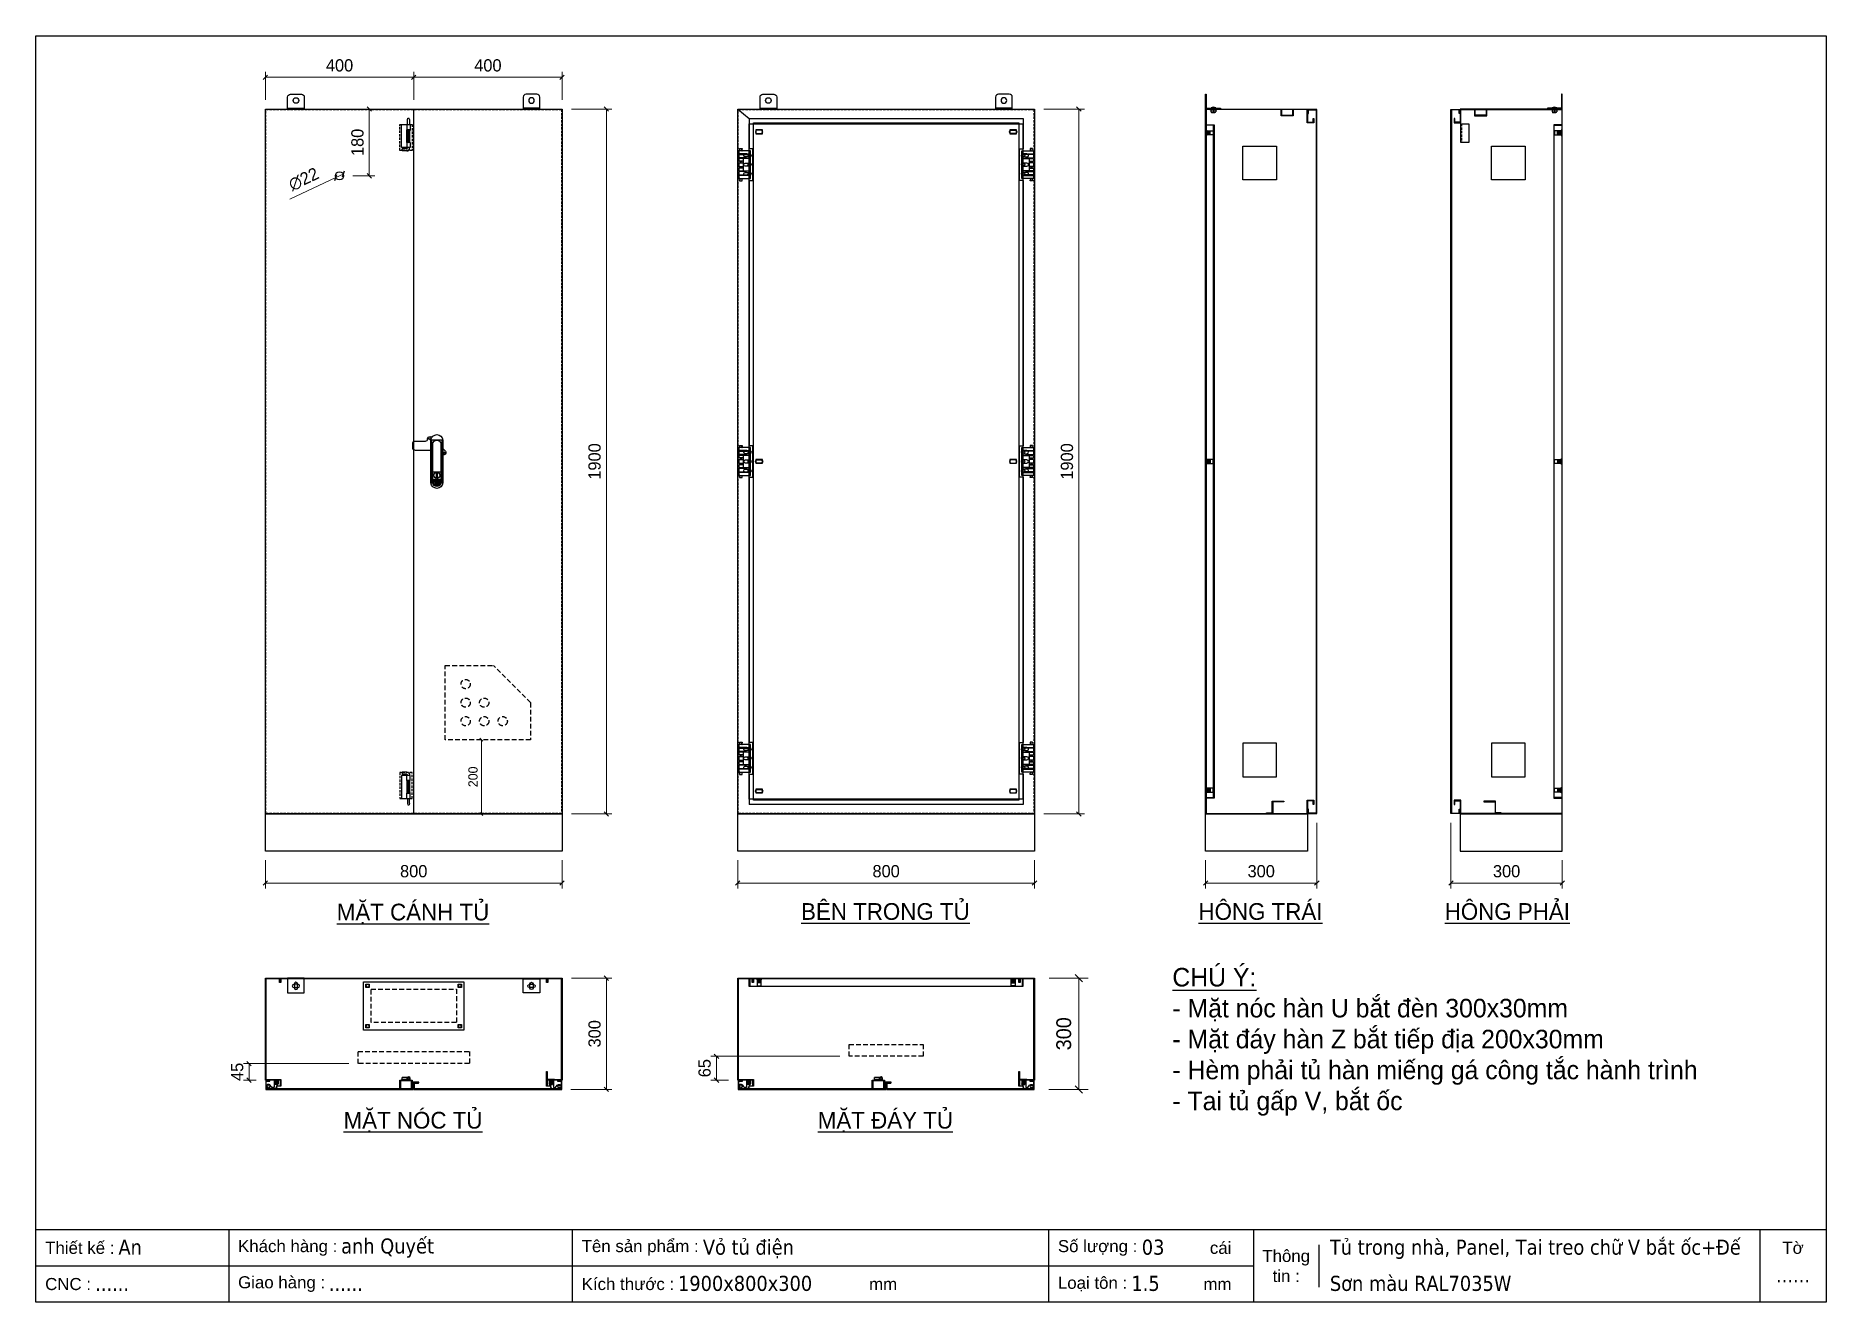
# Model space of a CAD drawing. Header units: millimetres. Extents: x 0 to 4827, y 0 to 3413.
import ezdxf
from ezdxf.enums import TextEntityAlignment as Align

# ---------------------------------------------------------------- set-up
doc = ezdxf.new("R2010")
doc.units = ezdxf.units.MM
doc.linetypes.add('HIDDEN', pattern=[9.525, 6.35, -3.175])
doc.linetypes.add('HIDDENX2', pattern=[19.05, 12.7, -6.35])
for name, color, linetype in [('BMS_TEXT', 7, 'Continuous'), ('DIM', 253, 'Continuous'), ('Khung', 7, 'Continuous')]:
    doc.layers.add(name, color=color, linetype=linetype)
doc.styles.add('Arial', font='arial.ttf')
doc.styles.add('Tahoma (Input Text)', font='tahoma.ttf')
doc.dimstyles.new('Dim-25', dxfattribs={"dimtxt": 25, "dimasz": 8, "dimexe": 10, "dimexo": 15, "dimgap": 10, "dimtad": 1, "dimdec": 0, "dimtxsty": 'Standard', "dimblk": 'OBLIQUE', "dimcen": 10, "dimclrd": 5, "dimclre": 5, "dimclrt": 3, "dimazin": 3, "dimtfac": 1, "dimtdec": 0, "dimtmove": 0, "dimatfit": 3, "dimldrblk": 'OBLIQUE', "dimlwd": 9, "dimlwe": 9})
doc.dimstyles.new('Dim-33', dxfattribs={"dimtxt": 33, "dimasz": 12, "dimexe": 15, "dimexo": 25, "dimgap": 15, "dimtad": 1, "dimdec": 0, "dimtxsty": 'Standard', "dimblk": 'OBLIQUE', "dimcen": 10, "dimclrd": 5, "dimclre": 5, "dimclrt": 3, "dimazin": 3, "dimtfac": 1, "dimtdec": 0, "dimtmove": 0, "dimatfit": 3, "dimldrblk": 'OPEN30', "dimlwd": 9, "dimlwe": 9})
doc.dimstyles.new('Dim-40', dxfattribs={"dimtxt": 40, "dimasz": 20, "dimexe": 25, "dimexo": 40, "dimgap": 20, "dimtad": 1, "dimdec": 0, "dimtxsty": 'Standard', "dimblk": 'OBLIQUE', "dimcen": 15, "dimclrd": 5, "dimclre": 5, "dimclrt": 3, "dimazin": 3, "dimtfac": 1, "dimtdec": 0, "dimtmove": 0, "dimatfit": 3, "dimldrblk": 'ARCHTICK', "dimlwd": 9, "dimlwe": 9})

msp = doc.modelspace()

# ---------------------------------------------------------------- texts
at = {"color": 7, "char_height": 45, "width": 1000, "attachment_point": 2}
for s, insert in [('{\\LMẶT CÁNH TỦ}', (1017, 1074)), ('{\\LBÊN TRONG TỦ}', (2290.6, 1075.5)), ('{\\LHÔNG TRÁI}', (3301.9, 1075.5)), ('{\\LHÔNG PHẢI}', (3967.4, 1075.5)), ('{\\LMẶT NÓC TỦ}', (1017, 512.9)), ('{\\LMẶT ĐÁY TỦ}', (2290.6, 512.9))]:
    msp.add_mtext(s, dxfattribs=dict(at, insert=insert))
at = {"color": 1, "insert": (3064.3, 900.9), "char_height": 50, "width": 1620.037, "attachment_point": 1}
msp.add_mtext('{\\LCHÚ Ý:\\P}- Mặt nóc hàn U bắt đèn 300x30mm\\P- Mặt đáy hàn Z bắt tiếp địa 200x30mm\\P- Hèm phải tủ hàn miếng gá công tắc hành trình\\P- Tai tủ gấp V, bắt ốc', dxfattribs=at)

# ---------------------------------------------------------------- blocks, each defined once
blk = doc.blocks.new('khungtenAsean2')
at = {"color": 7}
for p, q in [((2970, -1980), (0, -1980)), ((320, -1980), (320, -2100)), ((890, -1980), (890, -2100)), ((1680, -1980), (1680, -2100)), ((2020, -1980), (2020, -2100)), ((2860, -1980), (2860, -2100)), ((2128.3, -2005), (2128.3, -2075)), ((2020, -2040), (0, -2040))]:
    blk.add_line(p, q, dxfattribs=at)
blk.add_lwpolyline([(0, 0), (2970, 0), (2970, -2100), (0, -2100)], close=True, dxfattribs=at)
at = {"color": 2, "char_height": 20, "style": 'Arial'}
for s, insert, width, attachment_point in [('  Thiết kế :', (0, -2010), 917.634, 4), ('  Khách hàng :', (320, -2010), 917.634, 4), ('  Tên sản phẩm :', (890, -2010), 917.634, 4), ('  Số lượng :', (1680, -2010), 917.634, 4), ('cái', (1947.6, -2010), 917.634, 4), ('Thông\\Ptin :', (2074.2, -2040), 108.311, 5), ('Tờ', (2915, -2010), 110, 5), ('  CNC :', (0, -2070), 917.634, 4), ('  Giao hàng :', (320, -2070), 917.634, 4), ('  Kích thước :', (890, -2070), 917.634, 4), ('mm', (1382.3, -2070), 917.634, 4), ('  Loại tôn :', (1680, -2070), 917.634, 4), ('mm', (1936.9, -2070), 917.634, 4)]:
    blk.add_mtext(s, dxfattribs=dict(at, insert=insert, width=width, attachment_point=attachment_point))
at = {"color": 1, "style": 'Tahoma (Input Text)', "flags": 8}
for tag, p in [('#01', (137.1, -2021.3)), ('#03', (506.6, -2019.3)), ('#05', (1106.6, -2021.3)), ('#07', (1834.7, -2021.3)), ('#09', (2146.7, -2021.3)), ('#02', (98.5, -2081.3)), ('#04', (486.1, -2081.3)), ('#06', (1065.3, -2081.3)), ('#08', (1817.4, -2081.3)), ('#10', (2146.7, -2081.3))]:
    blk.add_attdef(tag, p, '', height=25, dxfattribs=at)
blk.add_attdef('#11', text='', height=25, dxfattribs=at).set_placement((2915, -2067.3), align=Align.CENTER)
blk = doc.blocks.new('HL035-1-2')
at = {"color": 1}
for p, q in [((-4.5, 79), (18.5, 79)), ((-4.5, 65), (-4.5, 79)), ((-4.5, 65), (4.5, 65)), ((1.3, 65), (-4, 64)), ((4, 64), (-4, 62.5)), ((-4, 64), (-3, 64)), ((4, 62.5), (-4, 61)), ((-4, 62.5), (-3, 62.5)), ((4, 61), (-4, 59.5)), ((-4, 61), (-3, 61)), ((4, 59.5), (-4, 58)), ((-4, 59.5), (-3, 59.5)), ((4, 58), (-4, 56.5)), ((-4, 58), (-3, 58)), ((4, 56.5), (-4, 55)), ((-4, 56.5), (-3, 56.5)), ((4, 55), (-4, 53.5)), ((-4, 55), (-3, 55)), ((4, 53.5), (-4, 52)), ((-4, 53.5), (-3, 53.5)), ((4, 52), (-4, 50.5)), ((-4, 52), (-3, 52)), ((4, 50.5), (-4, 49)), ((-4, 50.5), (-3, 50.5)), ((4, 49), (-4, 47.5)), ((-4, 49), (-3, 49)), ((-3, 79), (-3, 80)), ((-3, 79), (-3, 79)), ((3, 79), (3, 80)), ((3, 64), (4, 64)), ((3, 62.5), (4, 62.5)), ((3, 61), (4, 61)), ((3, 59.5), (4, 59.5)), ((3, 58), (4, 58)), ((3, 56.5), (4, 56.5)), ((3, 55), (4, 55)), ((3, 53.5), (4, 53.5)), ((3, 52), (4, 52)), ((3, 50.5), (4, 50.5)), ((3, 49), (4, 49)), ((4.5, 65), (4.5, 79)), ((4.5, 65), (4.5, 31)), ((5, 88), (17, 88)), ((5, 82), (17, 82)), ((17, 88), (17, 82)), ((18.5, 79), (18.5, 17)), ((-4.5, 17), (-4.5, 31)), ((-4.5, 31), (4.5, 31)), ((18.5, 17), (-4.5, 17)), ((4, 47.5), (-4, 46)), ((-4, 47.5), (-3, 47.5)), ((4, 46), (-4, 44.5)), ((-4, 46), (-3, 46)), ((4, 44.5), (-4, 43)), ((-4, 44.5), (-3, 44.5)), ((4, 43), (-4, 41.5)), ((-4, 43), (-3, 43)), ((4, 41.5), (-4, 40)), ((-4, 41.5), (-3, 41.5)), ((4, 40), (-4, 38.5)), ((-4, 40), (-3, 40)), ((4, 38.5), (-4, 37)), ((-4, 38.5), (-3, 38.5)), ((4, 37), (-4, 35.5)), ((-4, 37), (-3, 37)), ((4, 35.5), (-4, 34)), ((-4, 35.5), (-3, 35.5)), ((4, 34), (-4, 32.5)), ((-4, 34), (-3, 34)), ((-3, 3), (-2, 0)), ((3, 3), (2, 0)), ((3, 47.5), (4, 47.5)), ((3, 46), (4, 46)), ((3, 44.5), (4, 44.5)), ((3, 43), (4, 43)), ((3, 41.5), (4, 41.5)), ((3, 40), (4, 40)), ((3, 38.5), (4, 38.5)), ((3, 37), (4, 37)), ((3, 35.5), (4, 35.5)), ((3, 34), (4, 34)), ((4.5, 17), (4.5, 31))]:
    blk.add_line(p, q, dxfattribs=at)
for points in [[(-3, 32.5), (-3, 65)], [(3, 65), (3, 32.5)], [(-3, 3), (-3, 17)], [(2, 0), (-2, 0)], [(3, 17), (3, 3)]]:
    blk.add_lwpolyline(points, dxfattribs=at)
blk.add_lwpolyline([(-4, 32.5), (4, 32.5), (4, 31), (-4, 31)], close=True, dxfattribs=at)
for radius in [8, 2]:
    blk.add_arc((5, 80), radius, 90, 180, dxfattribs=at)
blk = doc.blocks.new('ga tai lieu')
at = {"color": 7, "linetype": 'HIDDENX2'}
for p, q in [((0, 0), (0, 200)), ((0, 200), (130, 200)), ((230, 100), (130, 200)), ((230, 100), (230, 0)), ((230, 0), (0, 0))]:
    blk.add_line(p, q, dxfattribs=at)
for centre in [(55, 150), (55, 100), (105, 100), (55, 50), (105, 50), (155, 50)]:
    blk.add_circle(centre, 12.5, dxfattribs=at)
blk = doc.blocks.new('*D1')
at = {"color": 0, "linetype": 'ByBlock', "lineweight": -2}
for p, q in [((1544.5, 3209.9), (1532.5, 3221.9)), ((1532.5, 1321.9), (1544.5, 1309.9))]:
    blk.add_line(p, q, dxfattribs=at)
at = {"layer": 'Defpoints', "color": 0, "transparency": 16777216}
for p in [(1418.9, 3215.9), (1418.9, 1315.9), (1538.5, 1315.9)]:
    blk.add_point(p, dxfattribs=at)
at = {"layer": 'DIM', "color": 5, "lineweight": 9, "transparency": 16777216}
for p, q in [((1443.9, 3215.9), (1553.5, 3215.9)), ((1538.5, 3215.9), (1538.5, 1315.9)), ((1443.9, 1315.9), (1553.5, 1315.9))]:
    blk.add_line(p, q, dxfattribs=at)
at = {"layer": 'DIM', "color": 3, "transparency": 16777216, "insert": (1506.6, 2265.9), "char_height": 33, "attachment_point": 5, "rotation": 90}
blk.add_mtext('1900', dxfattribs=at)
blk = doc.blocks.new('_Oblique')
at = {"color": 0, "linetype": 'ByBlock', "lineweight": -2}
blk.add_line((-0.5, -0.5), (0.5, 0.5), dxfattribs=at)
blk = doc.blocks.new('_Open30')
at = {"color": 0, "linetype": 'ByBlock', "lineweight": -2}
for p, q in [((-1, 0.27), (0, 0)), ((0, 0), (-1, -0.27)), ((0, 0), (-1, 0))]:
    blk.add_line(p, q, dxfattribs=at)
blk = doc.blocks.new('*D2')
at = {"color": 0, "linetype": 'ByBlock', "lineweight": -2}
for p, q in [((831.7, 3048.6), (826, 3032.6)), ((806.1, 3023.2), (811.8, 3039.2))]:
    blk.add_line(p, q, dxfattribs=at)
at = {"layer": 'Defpoints', "color": 0, "transparency": 16777216}
for p in [(809, 3031.2), (828.9, 3040.6)]:
    blk.add_point(p, dxfattribs=at)
at = {"layer": 'DIM', "color": 5, "lineweight": 9, "transparency": 16777216}
for p in [(685.2, 2972.8), (828.9, 3040.6)]:
    blk.add_line(p, (809, 3031.2), dxfattribs=at)
at = {"layer": 'DIM', "color": 3, "transparency": 16777216, "insert": (722.3, 3026.5), "char_height": 33, "attachment_point": 5, "rotation": 25.2676}
blk.add_mtext('∅22', dxfattribs=at)
blk = doc.blocks.new('*D3')
at = {"color": 0, "linetype": 'ByBlock', "lineweight": -2}
for p, q in [((905.1, 3209.9), (893.1, 3221.9)), ((893.1, 3041.9), (905.1, 3029.9))]:
    blk.add_line(p, q, dxfattribs=at)
at = {"layer": 'Defpoints', "color": 0, "transparency": 16777216}
for p in [(829.9, 3215.9), (899.1, 3215.9), (829.9, 3035.9)]:
    blk.add_point(p, dxfattribs=at)
at = {"layer": 'DIM', "color": 5, "lineweight": 9, "transparency": 16777216}
for p, q in [((854.9, 3215.9), (914.1, 3215.9)), ((899.1, 3035.9), (899.1, 3215.9)), ((854.9, 3035.9), (914.1, 3035.9))]:
    blk.add_line(p, q, dxfattribs=at)
at = {"layer": 'DIM', "color": 3, "transparency": 16777216, "insert": (867.3, 3125.9), "char_height": 33, "attachment_point": 5, "rotation": 90}
blk.add_mtext('180', dxfattribs=at)
blk = doc.blocks.new('*D4')
at = {"color": 0, "linetype": 'ByBlock', "lineweight": -2}
for p, q in [((1205.6, 1511.9), (1197.6, 1519.9)), ((1197.6, 1319.9), (1205.6, 1311.9))]:
    blk.add_line(p, q, dxfattribs=at)
at = {"layer": 'Defpoints', "color": 0, "transparency": 16777216}
for p in [(1201.6, 1515.9), (1201.6, 1315.9), (1201.6, 1315.9)]:
    blk.add_point(p, dxfattribs=at)
at = {"layer": 'DIM', "color": 5, "lineweight": 9, "transparency": 16777216}
for p, q in [((1201.6, 1515.9), (1201.6, 1315.9)), ((1216.6, 1515.9), (1211.6, 1515.9)), ((1216.6, 1315.9), (1211.6, 1315.9))]:
    blk.add_line(p, q, dxfattribs=at)
at = {"layer": 'DIM', "color": 3, "transparency": 16777216, "insert": (1178.8, 1415.9), "char_height": 25, "attachment_point": 5, "rotation": 90}
blk.add_mtext('200', dxfattribs=at)
blk = doc.blocks.new('*D5')
at = {"color": 0, "linetype": 'ByBlock', "lineweight": -2}
for p, q in [((624.9, 3307.5), (612.9, 3295.5)), ((1012.9, 3295.5), (1024.9, 3307.5))]:
    blk.add_line(p, q, dxfattribs=at)
at = {"layer": 'Defpoints', "color": 0, "transparency": 16777216}
for p in [(1018.9, 3301.5), (618.9, 3215.9), (1018.9, 3215.9)]:
    blk.add_point(p, dxfattribs=at)
at = {"layer": 'DIM', "color": 5, "lineweight": 9, "transparency": 16777216}
for p, q in [((618.9, 3240.9), (618.9, 3316.5)), ((618.9, 3301.5), (1018.9, 3301.5)), ((1018.9, 3240.9), (1018.9, 3316.5))]:
    blk.add_line(p, q, dxfattribs=at)
at = {"layer": 'DIM', "color": 3, "transparency": 16777216, "insert": (818.9, 3333.3), "char_height": 33, "attachment_point": 5}
blk.add_mtext('400', dxfattribs=at)
blk = doc.blocks.new('*D6')
at = {"color": 0, "linetype": 'ByBlock', "lineweight": -2}
for p, q in [((1024.9, 3307.5), (1012.9, 3295.5)), ((1412.9, 3295.5), (1424.9, 3307.5))]:
    blk.add_line(p, q, dxfattribs=at)
at = {"layer": 'Defpoints', "color": 0, "transparency": 16777216}
for p in [(1418.9, 3301.5), (1018.9, 3215.9), (1418.9, 3215.9)]:
    blk.add_point(p, dxfattribs=at)
at = {"layer": 'DIM', "color": 5, "lineweight": 9, "transparency": 16777216}
for p, q in [((1018.9, 3240.9), (1018.9, 3316.5)), ((1018.9, 3301.5), (1418.9, 3301.5)), ((1418.9, 3240.9), (1418.9, 3316.5))]:
    blk.add_line(p, q, dxfattribs=at)
at = {"layer": 'DIM', "color": 3, "transparency": 16777216, "insert": (1218.9, 3333.3), "char_height": 33, "attachment_point": 5}
blk.add_mtext('400', dxfattribs=at)
blk = doc.blocks.new('AB-301-1-1')
at = {"linetype": 'Continuous'}
h = blk.add_hatch(dxfattribs=at)
h.set_pattern_fill('ACAD_ISO09W100', color=1, scale=0.2)
h.set_pattern_definition([(0, (-367.8747, 374.3201), (0, 1), [4.8, -0.6, 1.2, -0.6, 1.2, -0.6])])
h.paths.add_polyline_path([(-3.9, -112.6, 0.118404), (0.1, -113.6, 0.118404), (4.2, -112.6), (7.1, -96.1), (-6.9, -96.1)])
at = {"color": 1, "linetype": 'Continuous'}
for p, q in [((-9.9, -74.6), (10.1, -74.6)), ((-6.9, -96.1), (7.1, -96.1)), ((-6.9, -96.1), (-3.9, -112.6)), ((7.1, -96.1), (4.2, -112.6))]:
    blk.add_line(p, q, dxfattribs=at)
for points in [[(-15.7, -17.1), (-57.4, -17.1, -0.414214), (-64.9, -9.6), (-64.9, 0.4, -0.414214), (-57.4, 7.9), (-30.6, 7.9, 0.414214), (-24.6, 13.9), (-24.6, 14.2)], [(-24.6, 14.2, -0.198912), (-22.8, 18.4), (-22.8, 18.4, -0.414214), (-14.4, 18.4), (-13.5, 17.6)], [(16.3, -12.2), (23.1, -19.1, -0.414214), (23.1, -27.5), (23.1, -27.5, -0.31835), (16.3, -28.7)]]:
    blk.add_lwpolyline(points, format="xyb", dxfattribs=at)
for points in [[(0.3, 25.4), (0.3, 25.4, -0.400643), (16.3, 10.4), (16.3, -104.6, -0.400643), (0.3, -119.6), (0.3, -119.6, -0.400643), (-15.7, -104.6), (-15.7, 10.4, -0.400643)], [(0.1, 10.4, -0.403991), (10.6, 0.4), (10.6, -104.6, -0.403991), (0.1, -114.6, -0.403991), (-10.4, -104.6), (-10.4, 0.4, -0.403991)], [(9.1, -96.6), (9.1, -104.6, -0.414214), (0.1, -113.6, -0.414214), (-8.9, -104.6), (-8.9, -96.6, -0.414214), (-6.9, -94.6), (7.1, -94.6, -0.414214)]]:
    blk.add_lwpolyline(points, format="xyb", close=True, dxfattribs=at)
blk.add_lwpolyline([(-0.9, -79.6), (1.1, -79.6), (1.1, -89.6), (-0.9, -89.6)], close=True, dxfattribs=at)
for centre, radius in [((-18.6, 14.2), 2.5), ((18.9, -23.3), 2.5), ((0.1, -84.6), 8)]:
    blk.add_circle(centre, radius, dxfattribs=at)
blk = doc.blocks.new('*D7')
at = {"color": 0, "linetype": 'ByBlock', "lineweight": -2}
for p, q in [((624.9, 1135.6), (612.9, 1123.6)), ((1412.9, 1123.6), (1424.9, 1135.6))]:
    blk.add_line(p, q, dxfattribs=at)
at = {"layer": 'Defpoints', "color": 0, "transparency": 16777216}
for p in [(618.9, 1215.9), (1418.9, 1215.9), (1418.9, 1129.6)]:
    blk.add_point(p, dxfattribs=at)
at = {"layer": 'DIM', "color": 5, "lineweight": 9, "transparency": 16777216}
for p, q in [((618.9, 1190.9), (618.9, 1114.6)), ((1418.9, 1190.9), (1418.9, 1114.6)), ((618.9, 1129.6), (1418.9, 1129.6))]:
    blk.add_line(p, q, dxfattribs=at)
at = {"layer": 'DIM', "color": 3, "transparency": 16777216, "insert": (1018.9, 1161.4), "char_height": 33, "attachment_point": 5}
blk.add_mtext('800', dxfattribs=at)
blk = doc.blocks.new('*D8')
at = {"color": 0, "linetype": 'ByBlock', "lineweight": -2}
for p, q in [((1544.5, 3209.9), (1532.5, 3221.9)), ((1532.5, 1321.9), (1544.5, 1309.9))]:
    blk.add_line(p, q, dxfattribs=at)
at = {"layer": 'Defpoints', "color": 0, "transparency": 16777216}
for p in [(1418.9, 3215.9), (1418.9, 1315.9), (1538.5, 1315.9)]:
    blk.add_point(p, dxfattribs=at)
at = {"layer": 'DIM', "color": 5, "lineweight": 9, "transparency": 16777216}
for p, q in [((1443.9, 3215.9), (1553.5, 3215.9)), ((1538.5, 3215.9), (1538.5, 1315.9)), ((1443.9, 1315.9), (1553.5, 1315.9))]:
    blk.add_line(p, q, dxfattribs=at)
at = {"layer": 'DIM', "color": 3, "transparency": 16777216, "insert": (1506.6, 2265.9), "char_height": 33, "attachment_point": 5, "rotation": 90}
blk.add_mtext('1900', dxfattribs=at)
blk = doc.blocks.new('*D9')
at = {"color": 0, "linetype": 'ByBlock', "lineweight": -2}
for p, q in [((2818.1, 3209.9), (2806.1, 3221.9)), ((2806.1, 1321.9), (2818.1, 1309.9))]:
    blk.add_line(p, q, dxfattribs=at)
at = {"layer": 'Defpoints', "color": 0, "transparency": 16777216}
for p in [(2692.6, 3215.9), (2692.6, 1315.9), (2812.1, 1315.9)]:
    blk.add_point(p, dxfattribs=at)
at = {"layer": 'DIM', "color": 5, "lineweight": 9, "transparency": 16777216}
for p, q in [((2717.6, 3215.9), (2827.1, 3215.9)), ((2812.1, 3215.9), (2812.1, 1315.9)), ((2717.6, 1315.9), (2827.1, 1315.9))]:
    blk.add_line(p, q, dxfattribs=at)
at = {"layer": 'DIM', "color": 3, "transparency": 16777216, "insert": (2780.3, 2265.9), "char_height": 33, "attachment_point": 5, "rotation": 90}
blk.add_mtext('1900', dxfattribs=at)
blk = doc.blocks.new('*D10')
at = {"color": 0, "linetype": 'ByBlock', "lineweight": -2}
for p, q in [((1898.6, 1135.6), (1886.6, 1123.6)), ((2686.6, 1123.6), (2698.6, 1135.6))]:
    blk.add_line(p, q, dxfattribs=at)
at = {"layer": 'Defpoints', "color": 0, "transparency": 16777216}
for p in [(1892.6, 1215.9), (2692.6, 1215.9), (2692.6, 1129.6)]:
    blk.add_point(p, dxfattribs=at)
at = {"layer": 'DIM', "color": 5, "lineweight": 9, "transparency": 16777216}
for p, q in [((1892.6, 1190.9), (1892.6, 1114.6)), ((2692.6, 1190.9), (2692.6, 1114.6)), ((1892.6, 1129.6), (2692.6, 1129.6))]:
    blk.add_line(p, q, dxfattribs=at)
at = {"layer": 'DIM', "color": 3, "transparency": 16777216, "insert": (2292.6, 1161.4), "char_height": 33, "attachment_point": 5}
blk.add_mtext('800', dxfattribs=at)
blk = doc.blocks.new('*D11')
at = {"color": 0, "linetype": 'ByBlock', "lineweight": -2}
for p, q in [((2818.1, 3209.9), (2806.1, 3221.9)), ((2806.1, 1321.9), (2818.1, 1309.9))]:
    blk.add_line(p, q, dxfattribs=at)
at = {"layer": 'Defpoints', "color": 0, "transparency": 16777216}
for p in [(2692.6, 3215.9), (2692.6, 1315.9), (2812.1, 1315.9)]:
    blk.add_point(p, dxfattribs=at)
at = {"layer": 'DIM', "color": 5, "lineweight": 9, "transparency": 16777216}
for p, q in [((2717.6, 3215.9), (2827.1, 3215.9)), ((2812.1, 3215.9), (2812.1, 1315.9)), ((2717.6, 1315.9), (2827.1, 1315.9))]:
    blk.add_line(p, q, dxfattribs=at)
at = {"layer": 'DIM', "color": 3, "transparency": 16777216, "insert": (2780.3, 2265.9), "char_height": 33, "attachment_point": 5, "rotation": 90}
blk.add_mtext('1900', dxfattribs=at)
blk = doc.blocks.new('HL035-1-4')
at = {"color": 1}
for p, q in [((0, 4.5), (18.5, 4.5)), ((0, 3), (17, 3)), ((18.5, 3), (0.2, 3)), ((4.4, 1), (2.9, 0.7)), ((17, 3), (17, -3)), ((18.5, 3), (18.5, 4.5)), ((0, -3), (17, -3))]:
    blk.add_line(p, q, dxfattribs=at)
for radius, start, end in [(4.5, 90, 221.8103), (4.5, 221.8103, 13.4301), (3, 90, 270), (3, 87.0927, 90), (3, 270, 13.4301)]:
    blk.add_arc((0, 0), radius, start, end, dxfattribs=at)
blk = doc.blocks.new('A$C6473644D')
at = {"color": 5}
for p, q in [((1.5, 8), (12.5, 8)), ((2.5, 18), (2.5, 8)), ((3.5, 18), (3.5, 8)), ((4.5, 18), (4.5, 8)), ((5.5, 18), (5.5, 8)), ((6.5, 18), (6.5, 8)), ((7.5, 18), (7.5, 8)), ((8.5, 18), (8.5, 8)), ((9.5, 18), (9.5, 8)), ((10.5, 18), (10.5, 8)), ((11.5, 18), (11.5, 8))]:
    blk.add_line(p, q, dxfattribs=at)
for points in [[(0, 19), (14, 19), (14, 18), (0, 18)], [(1.5, 18), (12.5, 18), (12.5, 0), (1.5, 0)]]:
    blk.add_lwpolyline(points, close=True, dxfattribs=at)
blk = doc.blocks.new('A$C69525F90')
at = {"color": 2}
for p, q in [((14.7, 8.6), (3.2, 8.6)), ((3.2, 0.1), (14.7, 0.1))]:
    blk.add_line(p, q, dxfattribs=at)
for centre, start, end in [((3.2, 4.3), 90, 270), ((14.7, 4.3), 270, 90)]:
    blk.add_arc(centre, 4.25, start, end, dxfattribs=at)
blk = doc.blocks.new('A$C36347455')
at = {"layer": 'Khung', "color": 8}
blk.add_lwpolyline([(-5, 1825), (733, 1825), (733, 5), (-5, 5)], close=True, dxfattribs=at)
at = {"color": 7}
blk.add_blockref('A$C69525F90', (12.5, 1799.2), dxfattribs=at)
at = {"color": 7, "xscale": -1}
blk.add_blockref('A$C69525F90', (715.5, 1799.2), dxfattribs=at)
at = {"color": 7, "xscale": -1, "rotation": 180}
for p in [(12.5, 919.3), (12.5, 30.8)]:
    blk.add_blockref('A$C69525F90', p, dxfattribs=at)
at = {"color": 7, "rotation": 180}
for p in [(715.5, 919.3), (715.5, 30.8)]:
    blk.add_blockref('A$C69525F90', p, dxfattribs=at)
blk = doc.blocks.new('HL011-1-6')
at = {"color": 1}
for p, q in [((11, 56), (11, 54)), ((11, 56), (32, 56)), ((20, 54), (20, 21)), ((29.5, 81), (22.5, 81)), ((22.5, 81), (22.5, 78)), ((23.5, 78), (22.5, 78)), ((23.5, 75), (22.5, 75)), ((22.5, 56), (22.5, 54)), ((23.5, 75), (23.5, 78)), ((29.5, 78), (28.5, 78)), ((28.5, 75), (28.5, 78)), ((28.5, 75), (29.5, 75)), ((29.5, 78), (29.5, 81)), ((29.5, 54), (29.5, 56)), ((11, 21), (11, 19)), ((11, 19), (32, 19)), ((20, 47), (32, 47)), ((32, 42.5), (20, 42.5)), ((32, 32.5), (20, 32.5)), ((20, 28), (32, 28)), ((22.5, 19), (22.5, 21)), ((23.5, 0), (22.5, 0)), ((23.1, 47), (24, 44)), ((23.1, 28), (24, 31)), ((23.5, 0), (23.5, -3)), ((24, 44), (28, 44)), ((24, 31), (28, 31)), ((28.9, 47), (28, 44)), ((28.9, 28), (28, 31)), ((28.5, 0), (28.5, -3)), ((28.5, 0), (29.5, 0)), ((29.5, 21), (29.5, 19)), ((22.5, -6), (22.5, -3)), ((23.5, -3), (22.5, -3)), ((29.5, -6), (22.5, -6)), ((29.5, -3), (28.5, -3)), ((29.5, -3), (29.5, -6))]:
    blk.add_line(p, q, dxfattribs=at)
for points in [[(32, 19), (32, 0), (0, 0), (0, 75), (32, 75), (32, 56)], [(32, 28), (32, 21), (3, 21), (3, 54), (32, 54), (32, 47)], [(32, 42.5), (32, 32.5)]]:
    blk.add_lwpolyline(points, dxfattribs=at)
for points in [[(10, 67), (32, 67), (32, 65), (10, 65)], [(10, 8), (32, 8), (32, 10), (10, 10)]]:
    blk.add_lwpolyline(points, close=True, dxfattribs=at)
for centre in [(5.5, 62.5), (5.5, 37.5), (5.5, 12.5)]:
    blk.add_circle(centre, 3, dxfattribs=at)
blk = doc.blocks.new('HL011-1-4')
h = blk.add_hatch()
h.set_pattern_fill('ANSI31', color=2, scale=0.5, style=0)
h.paths.add_polyline_path([(2.5, 0), (8.5, 0), (8.5, 12), (2.5, 12)])
at = {"color": 1}
for p, q in [((7, 23.5), (0, 10)), ((0, 0), (0, 10)), ((11, 0), (0, 0)), ((7, 23.5), (26, 23.5)), ((11, 0), (11, 19.5)), ((11, 19.5), (17, 19.5)), ((17, 19.5), (21.2, 13.9))]:
    blk.add_line(p, q, dxfattribs=at)
at = {"color": 2}
blk.add_lwpolyline([(2.5, 0), (2.5, 12), (8.5, 12), (8.5, 0)], dxfattribs=at)
at = {"color": 1}
blk.add_lwpolyline([(5.7, 21), (3, 21), (3, 23.5), (7, 23.5)], dxfattribs=at)
blk.add_circle((26, 17.5), 3.5, dxfattribs=at)
blk.add_arc((26, 17.5), 6, 216.8699, 90, dxfattribs=at)
blk = doc.blocks.new('*D12')
at = {"color": 0, "linetype": 'ByBlock', "lineweight": -2}
for p, q in [((2822.1, 863.4), (2802.1, 883.4)), ((2802.1, 583.4), (2822.1, 563.4))]:
    blk.add_line(p, q, dxfattribs=at)
at = {"layer": 'Defpoints', "color": 0, "transparency": 16777216}
for p in [(2692.6, 873.4), (2691.6, 573.4), (2812.1, 573.4)]:
    blk.add_point(p, dxfattribs=at)
at = {"layer": 'DIM', "color": 5, "lineweight": 9, "transparency": 16777216}
for p, q in [((2732.6, 873.4), (2837.1, 873.4)), ((2812.1, 873.4), (2812.1, 573.4)), ((2731.6, 573.4), (2837.1, 573.4))]:
    blk.add_line(p, q, dxfattribs=at)
at = {"layer": 'DIM', "color": 3, "transparency": 16777216, "insert": (2771.7, 723.4), "char_height": 40, "attachment_point": 5, "rotation": 90}
blk.add_mtext('300', dxfattribs=at)
blk = doc.blocks.new('_ArchTick')
at = {"color": 0, "const_width": 0.15}
blk.add_lwpolyline([(-0.5, -0.5), (0.5, 0.5)], dxfattribs=at)
blk = doc.blocks.new('*D13')
at = {"color": 0, "linetype": 'ByBlock', "lineweight": -2}
for p, q in [((1544.5, 867.4), (1532.5, 879.4)), ((1532.5, 579.4), (1544.5, 567.4))]:
    blk.add_line(p, q, dxfattribs=at)
at = {"layer": 'Defpoints', "color": 0, "transparency": 16777216}
for p in [(1418.9, 873.4), (1417.9, 573.4), (1538.5, 573.4)]:
    blk.add_point(p, dxfattribs=at)
at = {"layer": 'DIM', "color": 5, "lineweight": 9, "transparency": 16777216}
for p, q in [((1443.9, 873.4), (1553.5, 873.4)), ((1538.5, 873.4), (1538.5, 573.4)), ((1442.9, 573.4), (1553.5, 573.4))]:
    blk.add_line(p, q, dxfattribs=at)
at = {"layer": 'DIM', "color": 3, "transparency": 16777216, "insert": (1506.6, 723.4), "char_height": 33, "attachment_point": 5, "rotation": 90}
blk.add_mtext('300', dxfattribs=at)
blk = doc.blocks.new('*D14')
at = {"color": 0, "linetype": 'ByBlock', "lineweight": -2}
for p, q in [((3159.9, 1135.6), (3147.9, 1123.6)), ((3447.9, 1123.6), (3459.9, 1135.6))]:
    blk.add_line(p, q, dxfattribs=at)
at = {"layer": 'Defpoints', "color": 0, "transparency": 16777216}
for p in [(3453.9, 1316.9), (3153.9, 1215.9), (3453.9, 1129.6)]:
    blk.add_point(p, dxfattribs=at)
at = {"layer": 'DIM', "color": 5, "lineweight": 9, "transparency": 16777216}
for p, q in [((3453.9, 1291.9), (3453.9, 1114.6)), ((3153.9, 1190.9), (3153.9, 1114.6)), ((3153.9, 1129.6), (3453.9, 1129.6))]:
    blk.add_line(p, q, dxfattribs=at)
at = {"layer": 'DIM', "color": 3, "transparency": 16777216, "insert": (3303.9, 1161.4), "char_height": 33, "attachment_point": 5}
blk.add_mtext('300', dxfattribs=at)
blk = doc.blocks.new('*D15')
at = {"color": 0, "linetype": 'ByBlock', "lineweight": -2}
for p, q in [((3821.5, 1135.6), (3809.5, 1123.6)), ((4109.5, 1123.6), (4121.5, 1135.6))]:
    blk.add_line(p, q, dxfattribs=at)
at = {"layer": 'Defpoints', "color": 0, "transparency": 16777216}
for p in [(3815.5, 1316.9), (4115.5, 1215.9), (3815.5, 1129.6)]:
    blk.add_point(p, dxfattribs=at)
at = {"layer": 'DIM', "color": 5, "lineweight": 9, "transparency": 16777216}
for p, q in [((3815.5, 1291.9), (3815.5, 1114.6)), ((4115.5, 1190.9), (4115.5, 1114.6)), ((4115.5, 1129.6), (3815.5, 1129.6))]:
    blk.add_line(p, q, dxfattribs=at)
at = {"layer": 'DIM', "color": 3, "transparency": 16777216, "insert": (3965.5, 1161.4), "char_height": 33, "attachment_point": 5}
blk.add_mtext('300', dxfattribs=at)
blk = doc.blocks.new('A$C203E2ED1')
at = {"color": 8}
blk.add_line((0, 2), (45, 2), dxfattribs=at)
blk.add_lwpolyline([(8, 40), (37, 40, -0.414214), (45, 32), (45, 0), (0, 0), (0, 32, -0.414214)], format="xyb", close=True, dxfattribs=at)
at = {"color": 2}
blk.add_circle((22.5, 23), 7.5, dxfattribs=at)
blk = doc.blocks.new('ecu8van')
at = {"color": 5}
for p, q in [((-6.5, 4.8), (-5.5, 5.5)), ((-6.5, 4.8), (-6.5, 0.8)), ((-6.5, 0.8), (-5.5, 0)), ((-5.5, 5.5), (5.5, 5.5)), ((-5.5, 0), (5.5, 0)), ((0, 4.8), (0, 0.8)), ((6.5, 4.8), (5.5, 5.5)), ((6.5, 0.8), (5.5, 0)), ((6.5, 4.8), (6.5, 0.8))]:
    blk.add_line(p, q, dxfattribs=at)
for centre, start, end in [((-3.2, -1.9), 64.0108, 115.9892), ((-3.2, 7.4), 244.0108, 295.9892), ((3.2, -1.9), 64.0108, 115.9892), ((3.2, 7.4), 244.0108, 295.9892)]:
    blk.add_arc(centre, 7.42, start, end, dxfattribs=at)
blk = doc.blocks.new('A$C25855F30')
at = {"color": 5}
for p, q in [((3.3, 12.5), (15.8, 12.5)), ((5.5, 12.5), (13.5, 12.5)), ((7, 10), (5.5, 12.5)), ((5.5, 9.2), (13.5, 10.1)), ((5.5, 2.2), (8.2, 2.5)), ((5.5, 1.2), (13.5, 2.1)), ((5.5, 0.2), (13.5, 1.1)), ((12, 10), (13.5, 12.5)), ((12.7, 9), (13.5, 9.1))]:
    blk.add_line(p, q, dxfattribs=at)
blk.add_lwpolyline([(19, 9), (19, 8), (0, 8), (0, 9)], close=True, dxfattribs=at)
for points in [[(3.3, 12.5), (3.3, 14)], [(5.5, 9), (5.5, 12.5), (13.5, 12.5), (13.5, 9)], [(13.5, 2.5), (13.5, 0), (5.5, 0), (5.5, 2.5)], [(15.8, 14), (15.8, 12.5)], [(13.5, 0), (5.5, 0)]]:
    blk.add_lwpolyline(points, dxfattribs=at)
for centre, radius, start, end in [((9.5, -5), 20, 71.8194, 108.1806), ((9.5, 8.7), 2.83, 28.0725, 151.9275)]:
    blk.add_arc(centre, radius, start, end, dxfattribs=at)
at = {"color": 0}
blk.add_blockref('ecu8van', (9.5, 2.5), dxfattribs=at)
blk = doc.blocks.new('*D16')
at = {"color": 0, "linetype": 'ByBlock', "lineweight": -2}
for p, q in [((1841.2, 656.9), (1829.2, 668.9)), ((1829.2, 604.4), (1841.2, 592.4))]:
    blk.add_line(p, q, dxfattribs=at)
at = {"layer": 'Defpoints', "color": 0, "transparency": 16777216}
for p in [(2192.6, 662.9), (1835.2, 598.4), (1892.6, 598.4)]:
    blk.add_point(p, dxfattribs=at)
at = {"layer": 'DIM', "color": 5, "lineweight": 9, "transparency": 16777216}
for p, q in [((2167.6, 662.9), (1820.2, 662.9)), ((1835.2, 662.9), (1835.2, 598.4)), ((1867.6, 598.4), (1820.2, 598.4))]:
    blk.add_line(p, q, dxfattribs=at)
at = {"layer": 'DIM', "color": 3, "transparency": 16777216, "insert": (1803.3, 630.7), "char_height": 33, "attachment_point": 5, "rotation": 90}
blk.add_mtext('65', dxfattribs=at)
blk = doc.blocks.new('*D17')
at = {"color": 0, "linetype": 'ByBlock', "lineweight": -2}
for p, q in [((580.8, 636.9), (568.8, 648.9)), ((568.8, 604.4), (580.8, 592.4))]:
    blk.add_line(p, q, dxfattribs=at)
at = {"layer": 'Defpoints', "color": 0, "transparency": 16777216}
for p in [(868.9, 642.9), (574.8, 598.4), (618.9, 598.4)]:
    blk.add_point(p, dxfattribs=at)
at = {"layer": 'DIM', "color": 5, "lineweight": 9, "transparency": 16777216}
for p, q in [((843.9, 642.9), (559.8, 642.9)), ((574.8, 642.9), (574.8, 598.4)), ((593.9, 598.4), (559.8, 598.4))]:
    blk.add_line(p, q, dxfattribs=at)
at = {"layer": 'DIM', "color": 3, "transparency": 16777216, "insert": (543, 620.7), "char_height": 33, "attachment_point": 5, "rotation": 90}
blk.add_mtext('45', dxfattribs=at)

# ---------------------------------------------------------------- dimensions: what is measured, and where the dimension line sits
at = {"layer": 'DIM'}
for base, p1, p2, picture, middle in [((1018.9, 3301.5), (618.9, 3215.9), (1018.9, 3215.9), '*D5', (818.9, 3333.3)), ((1418.9, 3301.5), (1018.9, 3215.9), (1418.9, 3215.9), '*D6', (1218.9, 3333.3)), ((3453.9, 1129.6), (3153.9, 1215.9), (3453.9, 1316.9), '*D14', (3303.9, 1161.4)), ((1418.9, 1129.6), (618.9, 1215.9), (1418.9, 1215.9), '*D7', (1018.9, 1161.4)), ((2692.6, 1129.6), (1892.6, 1215.9), (2692.6, 1215.9), '*D10', (2292.6, 1161.4))]:
    dim = msp.add_linear_dim(base=base, p1=p1, p2=p2, dimstyle='Dim-33', dxfattribs=at)
    dim.commit()
    dim.dimension.update_dxf_attribs({"geometry": picture, "text_midpoint": middle})
for base, p1, p2, angle, dimstyle, picture, middle in [((899.1, 3215.9), (829.9, 3035.9), (829.9, 3215.9), 90, 'Dim-33', '*D3', (867.3, 3125.9)), ((1538.5, 1315.9), (1418.9, 3215.9), (1418.9, 1315.9), 90, 'Dim-33', '*D1', (1506.6, 2265.9)), ((1538.5, 1315.9), (1418.9, 1215.9), (1418.9, 1315.9), 90, 'Dim-33', '*D8', (1506.6, 1265.9)), ((2812.1, 1315.9), (2692.6, 3215.9), (2692.6, 1315.9), 90, 'Dim-33', '*D9', (2780.3, 2265.9)), ((2812.1, 1315.9), (2692.6, 1215.9), (2692.6, 1315.9), 90, 'Dim-33', '*D11', (2780.3, 1265.9)), ((1201.6, 1315.9), (1201.6, 1515.9), (1201.6, 1315.9), 90, 'Dim-25', '*D4', (1178.8, 1415.9)), ((3815.5, 1129.6), (4115.5, 1215.9), (3815.5, 1316.9), 180, 'Dim-33', '*D15', (3965.5, 1161.4)), ((1538.5, 573.4), (1418.9, 873.4), (1417.9, 573.4), 90, 'Dim-33', '*D13', (1506.6, 723.4)), ((2812.1, 573.4), (2692.6, 873.4), (2691.6, 573.4), 90, 'Dim-40', '*D12', (2771.7, 723.4))]:
    dim = msp.add_linear_dim(base=base, p1=p1, p2=p2, angle=angle, dimstyle=dimstyle, dxfattribs=at)
    dim.commit()
    dim.dimension.update_dxf_attribs({"geometry": picture, "text_midpoint": middle})
dim = msp.add_diameter_dim_2p(p1=(828.9, 3040.6), p2=(809, 3031.2), dimstyle='Dim-33', dxfattribs=at)
dim.commit()
dim.dimension.update_dxf_attribs({"geometry": '*D2', "text_midpoint": (722.3, 3026.5)})
for base, p1, p2, picture, middle in [((574.7780709, 598.435447), (868.9227285, 642.935447), (618.9227285, 598.435447), '*D17', (574.7780709, 620.685447)), ((1835.1878405, 598.435447), (2192.5627358, 662.935447), (1892.5627358, 598.435447), '*D16', (1835.1878405, 630.685447))]:
    dim = msp.add_linear_dim(base=base, p1=p1, p2=p2, angle=90, dimstyle='Dim-33', dxfattribs=at)
    dim.commit()
    dim.dimension.update_dxf_attribs({"geometry": picture, "text_midpoint": middle, "dimtype": 160})

# ---------------------------------------------------------------- linework, layer by layer
for p, q in [((1018.9, 1315.9), (1018.9, 3215.9)), ((1892.6, 3215.9), (1923.1, 3190.4))]:
    msp.add_line(p, q)
at = {"color": 8, "linetype": 'HIDDEN'}
msp.add_line((3843.5, 3175.9), (3843.5, 3125.9), dxfattribs=at)
at = {"color": 8}
for p, q in [((723.9, 871.4), (678.9, 871.4)), ((1313.9, 871.4), (1358.9, 871.4))]:
    msp.add_line(p, q, dxfattribs=at)
for points in [[(3153.9, 3215.9), (3153.9, 3255.9), (3155.9, 3255.9), (3155.9, 3217.9), (3193.9, 3217.9), (3193.9, 3215.9)], [(4115.5, 3215.9), (4115.5, 3255.9), (4113.5, 3255.9), (4113.5, 3217.9), (4075.5, 3217.9), (4075.5, 3215.9)], [(3155.4, 3171.9), (3155.4, 3173.4), (3176.9, 3173.4), (3176.9, 1358.4), (3155.4, 1358.4), (3155.4, 1359.9), (3175.4, 1359.9), (3175.4, 3171.9)], [(3842, 3175.9), (3863.5, 3175.9), (3863.5, 3125.9), (3842, 3125.9)], [(4114, 3171.9), (4114, 3173.4), (4092.5, 3173.4), (4092.5, 1358.4), (4114, 1358.4), (4114, 1359.9), (4094, 1359.9), (4094, 3171.9)], [(723.9, 873.4), (678.9, 873.4), (678.9, 833.4), (723.9, 833.4)], [(1313.9, 873.4), (1358.9, 873.4), (1358.9, 833.4), (1313.9, 833.4)], [(2660.1, 871.9), (2661.6, 871.9), (2661.6, 850.4), (1923.6, 850.4), (1923.6, 871.9), (1925.1, 871.9), (1925.1, 851.9), (2660.1, 851.9)], [(1398.4, 599.9), (1376.9, 599.9), (1376.9, 621.4), (1378.4, 621.4), (1378.4, 601.4), (1398.4, 601.4)], [(2672.1, 599.9), (2650.6, 599.9), (2650.6, 621.4), (2652.1, 621.4), (2652.1, 601.4), (2672.1, 601.4)]]:
    msp.add_lwpolyline(points, close=True, dxfattribs=at)
at = {"color": 7, "linetype": 'HIDDEN'}
for points in [[(620.4, 3214.4), (1417.4, 3214.4), (1417.4, 1317.4), (620.4, 1317.4)], [(1894.1, 3214.4), (2691.1, 3214.4), (2691.1, 1317.4), (1894.1, 1317.4)], [(1014.4, 3103.9), (981.4, 3103.9), (981.4, 3173.9), (1014.4, 3173.9)], [(1014.4, 1427.9), (981.4, 1427.9), (981.4, 1357.9), (1014.4, 1357.9)]]:
    msp.add_lwpolyline(points, close=True, dxfattribs=at)
at = {"color": 7}
for points in [[(3155.4, 1317.4), (3427.4, 1317.4), (3427.4, 1352.9), (3445.4, 1352.9), (3445.4, 1341.4), (3443.9, 1341.4), (3443.9, 1351.4), (3428.9, 1351.4), (3428.9, 1315.9), (3153.9, 1315.9), (3153.9, 3215.9), (3428.9, 3215.9), (3428.9, 3180.4), (3443.9, 3180.4), (3443.9, 3190.4), (3445.4, 3190.4), (3445.4, 3178.9), (3427.4, 3178.9), (3427.4, 3214.4), (3155.4, 3214.4)], [(3358.9, 3214.4), (3358.9, 3199.4), (3388.9, 3199.4), (3388.9, 3214.4), (3390.4, 3214.4), (3390.4, 3197.9), (3357.4, 3197.9), (3357.4, 3214.4)], [(3429.9, 1328.4), (3429.9, 1316.9), (3453.9, 1316.9), (3453.9, 3214.9), (3429.9, 3214.9), (3429.9, 3203.4), (3431.4, 3203.4), (3431.4, 3213.4), (3452.4, 3213.4), (3452.4, 1318.4), (3431.4, 1318.4), (3431.4, 1328.4)], [(3839.5, 1328.4), (3839.5, 1316.9), (3815.5, 1316.9), (3815.5, 3214.9), (3839.5, 3214.9), (3839.5, 3203.4), (3838, 3203.4), (3838, 3213.4), (3817, 3213.4), (3817, 1318.4), (3838, 1318.4), (3838, 1328.4)], [(4114, 1317.4), (3842, 1317.4), (3842, 1352.9), (3824, 1352.9), (3824, 1341.4), (3825.5, 1341.4), (3825.5, 1351.4), (3840.5, 1351.4), (3840.5, 1315.9), (4115.5, 1315.9), (4115.5, 3215.9), (3840.5, 3215.9), (3840.5, 3180.4), (3825.5, 3180.4), (3825.5, 3190.4), (3824, 3190.4), (3824, 3178.9), (3842, 3178.9), (3842, 3214.4), (4114, 3214.4)], [(3910.5, 3214.4), (3910.5, 3199.4), (3880.5, 3199.4), (3880.5, 3214.4), (3879, 3214.4), (3879, 3197.9), (3912, 3197.9), (3912, 3214.4)], [(3364.9, 1348.9), (3334.9, 1348.9), (3334.9, 1317.4), (3318.4, 1317.4), (3318.4, 1318.9), (3333.4, 1318.9), (3333.4, 1350.4), (3364.9, 1350.4)], [(3904.5, 1348.9), (3934.5, 1348.9), (3934.5, 1317.4), (3951, 1317.4), (3951, 1318.9), (3936, 1318.9), (3936, 1350.4), (3904.5, 1350.4)], [(883.9, 863.4), (1153.9, 863.4), (1153.9, 733.4), (883.9, 733.4)], [(1032.9, 592.9), (1016.4, 592.9), (1016.4, 574.9), (621.4, 574.9), (621.4, 595.9), (631.4, 595.9), (631.4, 597.4), (619.9, 597.4), (619.9, 573.4), (1017.9, 573.4), (1017.9, 591.4), (1032.9, 591.4)], [(1031.4, 591.4), (1019.9, 591.4), (1019.9, 573.4), (1417.9, 573.4), (1417.9, 597.4), (1406.4, 597.4), (1406.4, 595.9), (1416.4, 595.9), (1416.4, 574.9), (1021.4, 574.9), (1021.4, 589.9), (1031.4, 589.9)], [(2306.6, 592.9), (2290.1, 592.9), (2290.1, 574.9), (1895.1, 574.9), (1895.1, 595.9), (1905.1, 595.9), (1905.1, 597.4), (1893.6, 597.4), (1893.6, 573.4), (2291.6, 573.4), (2291.6, 591.4), (2306.6, 591.4)], [(2305.1, 591.4), (2293.6, 591.4), (2293.6, 573.4), (2691.6, 573.4), (2691.6, 597.4), (2680.1, 597.4), (2680.1, 595.9), (2690.1, 595.9), (2690.1, 574.9), (2295.1, 574.9), (2295.1, 589.9), (2305.1, 589.9)]]:
    msp.add_lwpolyline(points, close=True, dxfattribs=at)
at = {"color": 2}
for points in [[(1941.1, 3159.4), (1941.1, 3149.4), (1959.1, 3149.4), (1959.1, 3159.4)], [(2626.1, 3159.4), (2626.1, 3149.4), (2644.1, 3149.4), (2644.1, 3159.4)], [(3253.9, 3115.9), (3344.9, 3115.9), (3344.9, 3024.9), (3253.9, 3024.9)], [(3924.5, 3115.9), (4015.5, 3115.9), (4015.5, 3024.9), (3924.5, 3024.9)], [(1067.9, 2324.4), (1094.9, 2324.4), (1094.9, 2207.4), (1067.9, 2207.4)], [(1941.1, 2270.9), (1941.1, 2260.9), (1959.1, 2260.9), (1959.1, 2270.9)], [(2626.1, 2270.9), (2626.1, 2260.9), (2644.1, 2260.9), (2644.1, 2270.9)], [(3253.9, 1415.9), (3344.9, 1415.9), (3344.9, 1506.9), (3253.9, 1506.9)], [(3924.5, 1415.9), (4015.5, 1415.9), (4015.5, 1506.9), (3924.5, 1506.9)], [(1941.1, 1382.4), (1941.1, 1372.4), (1959.1, 1372.4), (1959.1, 1382.4)], [(2626.1, 1382.4), (2626.1, 1372.4), (2644.1, 1372.4), (2644.1, 1382.4)], [(899.2, 848.2), (890.2, 848.2), (890.2, 857.2), (899.2, 857.2)], [(1147.7, 848.2), (1138.7, 848.2), (1138.7, 857.2), (1147.7, 857.2)], [(899.2, 739.7), (890.2, 739.7), (890.2, 748.7), (899.2, 748.7)], [(1147.7, 739.7), (1138.7, 739.7), (1138.7, 748.7), (1147.7, 748.7)]]:
    msp.add_lwpolyline(points, close=True, dxfattribs=at)
for points in [[(1923.1, 3023.4), (1933.1, 3023.4), (1933.1, 3108.4), (1923.1, 3108.4)], [(2662.1, 3023.4), (2652.1, 3023.4), (2652.1, 3108.4), (2662.1, 3108.4)], [(1923.1, 2223.4), (1933.1, 2223.4), (1933.1, 2308.4), (1923.1, 2308.4)], [(2662.1, 2223.4), (2652.1, 2223.4), (2652.1, 2308.4), (2662.1, 2308.4)], [(1923.1, 1423.4), (1933.1, 1423.4), (1933.1, 1508.4), (1923.1, 1508.4)], [(2662.1, 1423.4), (2652.1, 1423.4), (2652.1, 1508.4), (2662.1, 1508.4)]]:
    msp.add_lwpolyline(points)
for points in [[(618.9, 1315.9), (1418.9, 1315.9), (1418.9, 1215.9), (618.9, 1215.9)], [(1892.6, 1315.9), (2692.6, 1315.9), (2692.6, 1215.9), (1892.6, 1215.9)], [(3153.9, 1315.9), (3428.9, 1315.9), (3428.9, 1215.9), (3153.9, 1215.9)], [(4115.5, 1315.9), (3840.5, 1315.9), (3840.5, 1215.9), (4115.5, 1215.9)], [(1012.9, 574.9), (1012.9, 596.9), (982.9, 596.9), (982.9, 574.9), (981.4, 574.9), (981.4, 598.4), (1014.4, 598.4), (1014.4, 574.9)], [(2286.6, 574.9), (2286.6, 596.9), (2256.6, 596.9), (2256.6, 574.9), (2255.1, 574.9), (2255.1, 598.4), (2288.1, 598.4), (2288.1, 574.9)]]:
    msp.add_lwpolyline(points, close=True)
at = {"color": 7}
for points in [[(657.4, 873.4), (658.9, 873.4), (658.9, 861.9), (657.4, 861.9), (657.4, 871.9), (620.4, 871.9), (620.4, 599.9), (660.9, 599.9), (660.9, 581.9), (649.4, 581.9), (649.4, 583.4), (659.4, 583.4), (659.4, 598.4), (618.9, 598.4), (618.9, 873.4), (658.9, 873.4)], [(1376.9, 873.4), (1378.4, 873.4), (1378.4, 861.9), (1376.9, 861.9), (1376.9, 871.9), (660.9, 871.9), (660.9, 861.9), (659.4, 861.9), (659.4, 873.4), (1378.4, 873.4)], [(1378.9, 873.4), (1418.9, 873.4), (1418.9, 598.4), (1378.4, 598.4), (1378.4, 583.4), (1388.4, 583.4), (1388.4, 581.9), (1376.9, 581.9), (1376.9, 599.9), (1417.4, 599.9), (1417.4, 871.9), (1380.4, 871.9), (1380.4, 861.9), (1378.9, 861.9), (1378.9, 873.4), (1380.4, 873.4)], [(1931.1, 873.4), (1932.6, 873.4), (1932.6, 861.9), (1931.1, 861.9), (1931.1, 871.9), (1894.1, 871.9), (1894.1, 599.9), (1934.6, 599.9), (1934.6, 581.9), (1923.1, 581.9), (1923.1, 583.4), (1933.1, 583.4), (1933.1, 598.4), (1892.6, 598.4), (1892.6, 873.4), (1932.6, 873.4)], [(2650.6, 873.4), (2652.1, 873.4), (2652.1, 861.9), (2650.6, 861.9), (2650.6, 871.9), (1934.6, 871.9), (1934.6, 861.9), (1933.1, 861.9), (1933.1, 873.4), (2652.1, 873.4)], [(2652.6, 873.4), (2692.6, 873.4), (2692.6, 598.4), (2652.1, 598.4), (2652.1, 583.4), (2662.1, 583.4), (2662.1, 581.9), (2650.6, 581.9), (2650.6, 599.9), (2691.1, 599.9), (2691.1, 871.9), (2654.1, 871.9), (2654.1, 861.9), (2652.6, 861.9), (2652.6, 873.4), (2654.1, 873.4)]]:
    msp.add_lwpolyline(points, dxfattribs=at)
at = {"color": 2, "linetype": 'HIDDENX2'}
msp.add_lwpolyline([(903.9, 843.4), (1133.9, 843.4), (1133.9, 753.4), (903.9, 753.4)], close=True, dxfattribs=at)
at = {"linetype": 'HIDDENX2'}
for points in [[(868.9, 675.9), (1168.9, 675.9), (1168.9, 642.9), (868.9, 642.9)], [(2192.6, 694.4), (2392.6, 694.4), (2392.6, 662.9), (2192.6, 662.9)]]:
    msp.add_lwpolyline(points, close=True, dxfattribs=at)
at = {"color": 2}
msp.add_circle((818.9, 3035.9), 11, dxfattribs=at)
at = {"color": 7}
for centre in [(894.7, 852.7), (1143.2, 852.7), (894.7, 744.2), (1143.2, 744.2)]:
    msp.add_circle(centre, 4, dxfattribs=at)
for centre in [(1004.9, 602.9), (2278.6, 602.9)]:
    msp.add_circle(centre, 3)
at = {"layer": 'BMS_TEXT'}
for p, q in [((1923.1, 3190.4), (2662.1, 3190.4)), ((1923.1, 3190.4), (1923.1, 3108.4)), ((2662.1, 3190.4), (2662.1, 3108.4)), ((1923.1, 1423.4), (1923.1, 1341.4)), ((2662.1, 1423.4), (2662.1, 1341.4)), ((2662.1, 1341.4), (1923.1, 1341.4))]:
    msp.add_line(p, q, dxfattribs=at)
for points in [[(618.9, 3215.9), (1418.9, 3215.9), (1418.9, 1315.9), (618.9, 1315.9)], [(1892.6, 3215.9), (2692.6, 3215.9), (2692.6, 1315.9), (1892.6, 1315.9)], [(1934.6, 3178.9), (2650.6, 3178.9), (2650.6, 1352.9), (1934.6, 1352.9)]]:
    msp.add_lwpolyline(points, close=True, dxfattribs=at)
for points in [[(1923.1, 3023.4), (1923.1, 2308.4)], [(2662.1, 3023.4), (2662.1, 2308.4)], [(1923.1, 2223.4), (1923.1, 1508.4)], [(2662.1, 2223.4), (2662.1, 1508.4)]]:
    msp.add_lwpolyline(points, dxfattribs=at)

# ---------------------------------------------------------------- block references
at = {"color": 7}
ref = msp.add_blockref('khungtenAsean2', (0, 3413.1), dxfattribs=dict(at, xscale=1.625305499997921, yscale=1.625305499997921, zscale=1.625305499997921))
ref.add_attrib('#11', '......', dxfattribs={"color": 1, "height": 40.63, "style": 'Tahoma (Input Text)'}).set_placement((4737.8, 53.1), align=Align.CENTER)
ref.add_attrib('#09', 'Tủ trong nhà, Panel, Tai treo chữ V bắt ốc+Đế', (3489.1, 128), dxfattribs={"color": 1, "height": 40.633, "style": 'Tahoma (Input Text)'})
ref.add_attrib('#10', 'Sơn màu RAL7035W', (3489.1, 30.4), dxfattribs={"color": 1, "height": 40.633, "style": 'Tahoma (Input Text)'})
ref.add_attrib('#08', '1.5', (2953.9, 30.4), dxfattribs={"color": 1, "height": 40.63, "style": 'Tahoma (Input Text)'})
ref.add_attrib('#07', '03', (2981.9, 128), dxfattribs={"color": 1, "height": 40.63, "style": 'Tahoma (Input Text)'})
ref.add_attrib('#06', '1900x800x300', (1731.5, 30.4), dxfattribs={"color": 1, "height": 40.633, "style": 'Tahoma (Input Text)'})
ref.add_attrib('#05', 'Vỏ tủ điện', (1798.6, 128), dxfattribs={"color": 1, "height": 40.63, "style": 'Tahoma (Input Text)'})
ref.add_attrib('#04', '......', (790.1, 30.4), dxfattribs={"color": 1, "height": 40.63, "style": 'Tahoma (Input Text)'})
ref.add_attrib('#03', 'anh Quyết', (823.3, 131.2), dxfattribs={"color": 1, "height": 40.63, "style": 'Tahoma (Input Text)'})
ref.add_attrib('#02', '......', (160, 30.4), dxfattribs={"color": 1, "height": 40.63, "style": 'Tahoma (Input Text)'})
ref.add_attrib('#01', 'An', (222.8, 128), dxfattribs={"color": 1, "height": 40.63, "style": 'Tahoma (Input Text)'})
for name, p in [('A$C203E2ED1', (678.9, 3215.9)), ('A$C203E2ED1', (1952.6, 3215.9)), ('A$C25855F30', (3165.4, 3205.4)), ('A$C25855F30', (4085, 3205.4)), ('A$C36347455', (1928.6, 1350.9)), ('A$C6473644D', (2628.1, 852.9))]:
    msp.add_blockref(name, p)
at = {"xscale": -1}
for name, p in [('A$C203E2ED1', (1358.9, 3215.9)), ('A$C203E2ED1', (2632.6, 3215.9)), ('A$C6473644D', (1957.1, 852.9))]:
    msp.add_blockref(name, p, dxfattribs=at)
at = {"color": 7}
for name, p, rotation in [('HL035-1-2', (1004.9, 3190.9), 180), ('A$C69525F90', (2675.6, 3095.2), 180), ('A$C69525F90', (2675.6, 3070.2), 180), ('A$C69525F90', (2675.6, 3045.2), 180), ('A$C69525F90', (2675.6, 2295.2), 180), ('A$C69525F90', (2675.6, 2270.2), 180), ('A$C69525F90', (2675.6, 2245.2), 180), ('A$C69525F90', (2675.6, 1495.2), 180), ('A$C69525F90', (2675.6, 1470.2), 180), ('A$C69525F90', (2675.6, 1445.2), 180), ('A$C69525F90', (705.7, 843.4), 90), ('HL011-1-4', (653.4, 598.4), 180), ('HL035-1-4', (1004.9, 602.9), 180), ('HL011-1-4', (1927.1, 598.4), 180), ('HL035-1-4', (2278.6, 602.9), 180)]:
    msp.add_blockref(name, p, dxfattribs=dict(at, rotation=rotation))
for p, rotation in [((3174.4, 3144.9), 90), ((4095, 2272.9), 270), ((4095, 1386.9), 270)]:
    msp.add_blockref('A$C6473644D', p, dxfattribs=dict(rotation=rotation))
at = {"xscale": -1}
for p, rotation in [((4095, 3144.9), 270), ((3174.4, 2272.9), 90), ((3174.4, 1386.9), 90)]:
    msp.add_blockref('A$C6473644D', p, dxfattribs=dict(at, rotation=rotation))
at = {"color": 7, "xscale": -1}
for name, p in [('HL011-1-6', (1927.1, 3028.4)), ('HL011-1-6', (1927.1, 2228.4)), ('HL011-1-6', (1927.1, 1428.4)), ('HL035-1-2', (1004.9, 1340.9)), ('A$C69525F90', (1345.4, 848.1))]:
    msp.add_blockref(name, p, dxfattribs=at)
for name, p, rotation in [('A$C69525F90', (1909.6, 3095.2), 180), ('A$C69525F90', (1909.6, 3070.2), 180), ('A$C69525F90', (1909.6, 3045.2), 180), ('A$C69525F90', (1909.6, 2295.2), 180), ('A$C69525F90', (1909.6, 2270.2), 180), ('A$C69525F90', (1909.6, 2245.2), 180), ('A$C69525F90', (1909.6, 1495.2), 180), ('A$C69525F90', (1909.6, 1470.2), 180), ('A$C69525F90', (1909.6, 1445.2), 180), ('A$C69525F90', (1332.1, 843.4), 270), ('HL011-1-4', (1384.4, 598.4), 180), ('HL011-1-4', (2658.1, 598.4), 180)]:
    msp.add_blockref(name, p, dxfattribs=dict(at, rotation=rotation))
at = {"color": 7}
for name, p in [('HL011-1-6', (2658.1, 3028.4)), ('AB-301-1-1', (1081.1, 2312.9)), ('HL011-1-6', (2658.1, 2228.4)), ('ga tai lieu', (1103.9, 1515.9)), ('HL011-1-6', (2658.1, 1428.4)), ('A$C69525F90', (692.4, 848.1))]:
    msp.add_blockref(name, p, dxfattribs=at)

msp.set_redraw_order([(e.dxf.handle, doc.entitydb.next_handle()) for e in msp.query("TEXT MTEXT ATTDEF DIMENSION ARC_DIMENSION")])  # texts and dimensions are drawn at this point

doc.saveas('drawing.dxf')
